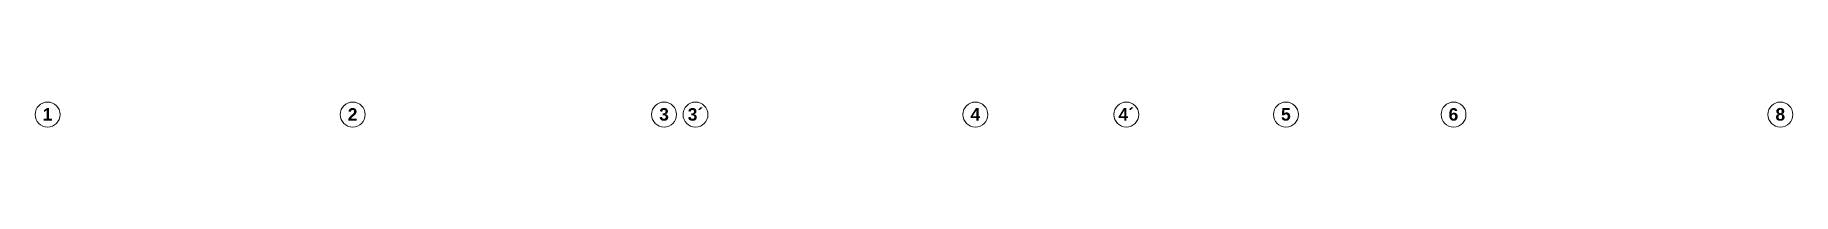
# Model space of a CAD drawing. Header units: metres. Extents: x 62 to 165, y -3 to 9.
# Drawn here: x 107.05 to 135.28, y 8.93 to 9.33 of the extents above; entities that cross this region are included whole.
import ezdxf

# ---------------------------------------------------------------- set-up
doc = ezdxf.new("R2010")
doc.units = ezdxf.units.M
doc.layers.add('S-GRID-IDEN', color=7, linetype='Continuous', lineweight=9)
doc.styles.add('Arial_B_1', font='arialbd.ttf', dxfattribs={"height": 0.2})

msp = doc.modelspace()

# ---------------------------------------------------------------- texts
at = {"layer": 'S-GRID-IDEN', "color": 253, "true_color": 0xaaaaaa, "char_height": 0.2, "attachment_point": 1, "style": 'Arial_B_1'}
for s, insert, width in [('\\fArial|b1|i0|c0|p34|;1', (107.175, 9.235), 0.1884), ('\\fArial|b1|i0|c0|p34|;2', (112.075, 9.235), 0.1884), ('\\fArial|b1|i0|c0|p34|;3', (117.075, 9.235), 0.1884), ('3´', (117.533, 9.235), 0.30063), ('\\fArial|b1|i0|c0|p34|;4', (122.074, 9.235), 0.1884), ('4´', (124.45, 9.235), 0.30063), ('\\fArial|b1|i0|c0|p34|;5', (127.06, 9.235), 0.1884), ('\\fArial|b1|i0|c0|p34|;6', (129.75, 9.235), 0.1884), ('\\fArial|b1|i0|c0|p34|;8', (134.999, 9.235), 0.1884)]:
    msp.add_mtext(s, dxfattribs=dict(at, insert=insert, width=width))

# ---------------------------------------------------------------- blocks, each defined once
blk = doc.blocks.new('Grid - RLA-Grid Head - Circle 2-1378464-Corte 02')
at = {"layer": 'S-GRID-IDEN', "color": 253, "true_color": 0xaaaaaa}
blk.add_circle((-95.452, 9.133), 0.2, dxfattribs=at)

# ---------------------------------------------------------------- block references
at = {"layer": 'S-GRID-IDEN', "color": 253, "true_color": 0xaaaaaa}
for p in [(202.706, 0), (207.606, 0), (212.606, 0), (213.11, 0), (217.605, 0), (220.028, 0), (222.591, 0), (225.282, 0), (230.53, 0)]:
    msp.add_blockref('Grid - RLA-Grid Head - Circle 2-1378464-Corte 02', p, dxfattribs=at)

msp.set_redraw_order([(e.dxf.handle, doc.entitydb.next_handle()) for e in msp.query("TEXT MTEXT ATTDEF DIMENSION ARC_DIMENSION")])  # texts and dimensions are drawn at this point

doc.saveas('drawing.dxf')
